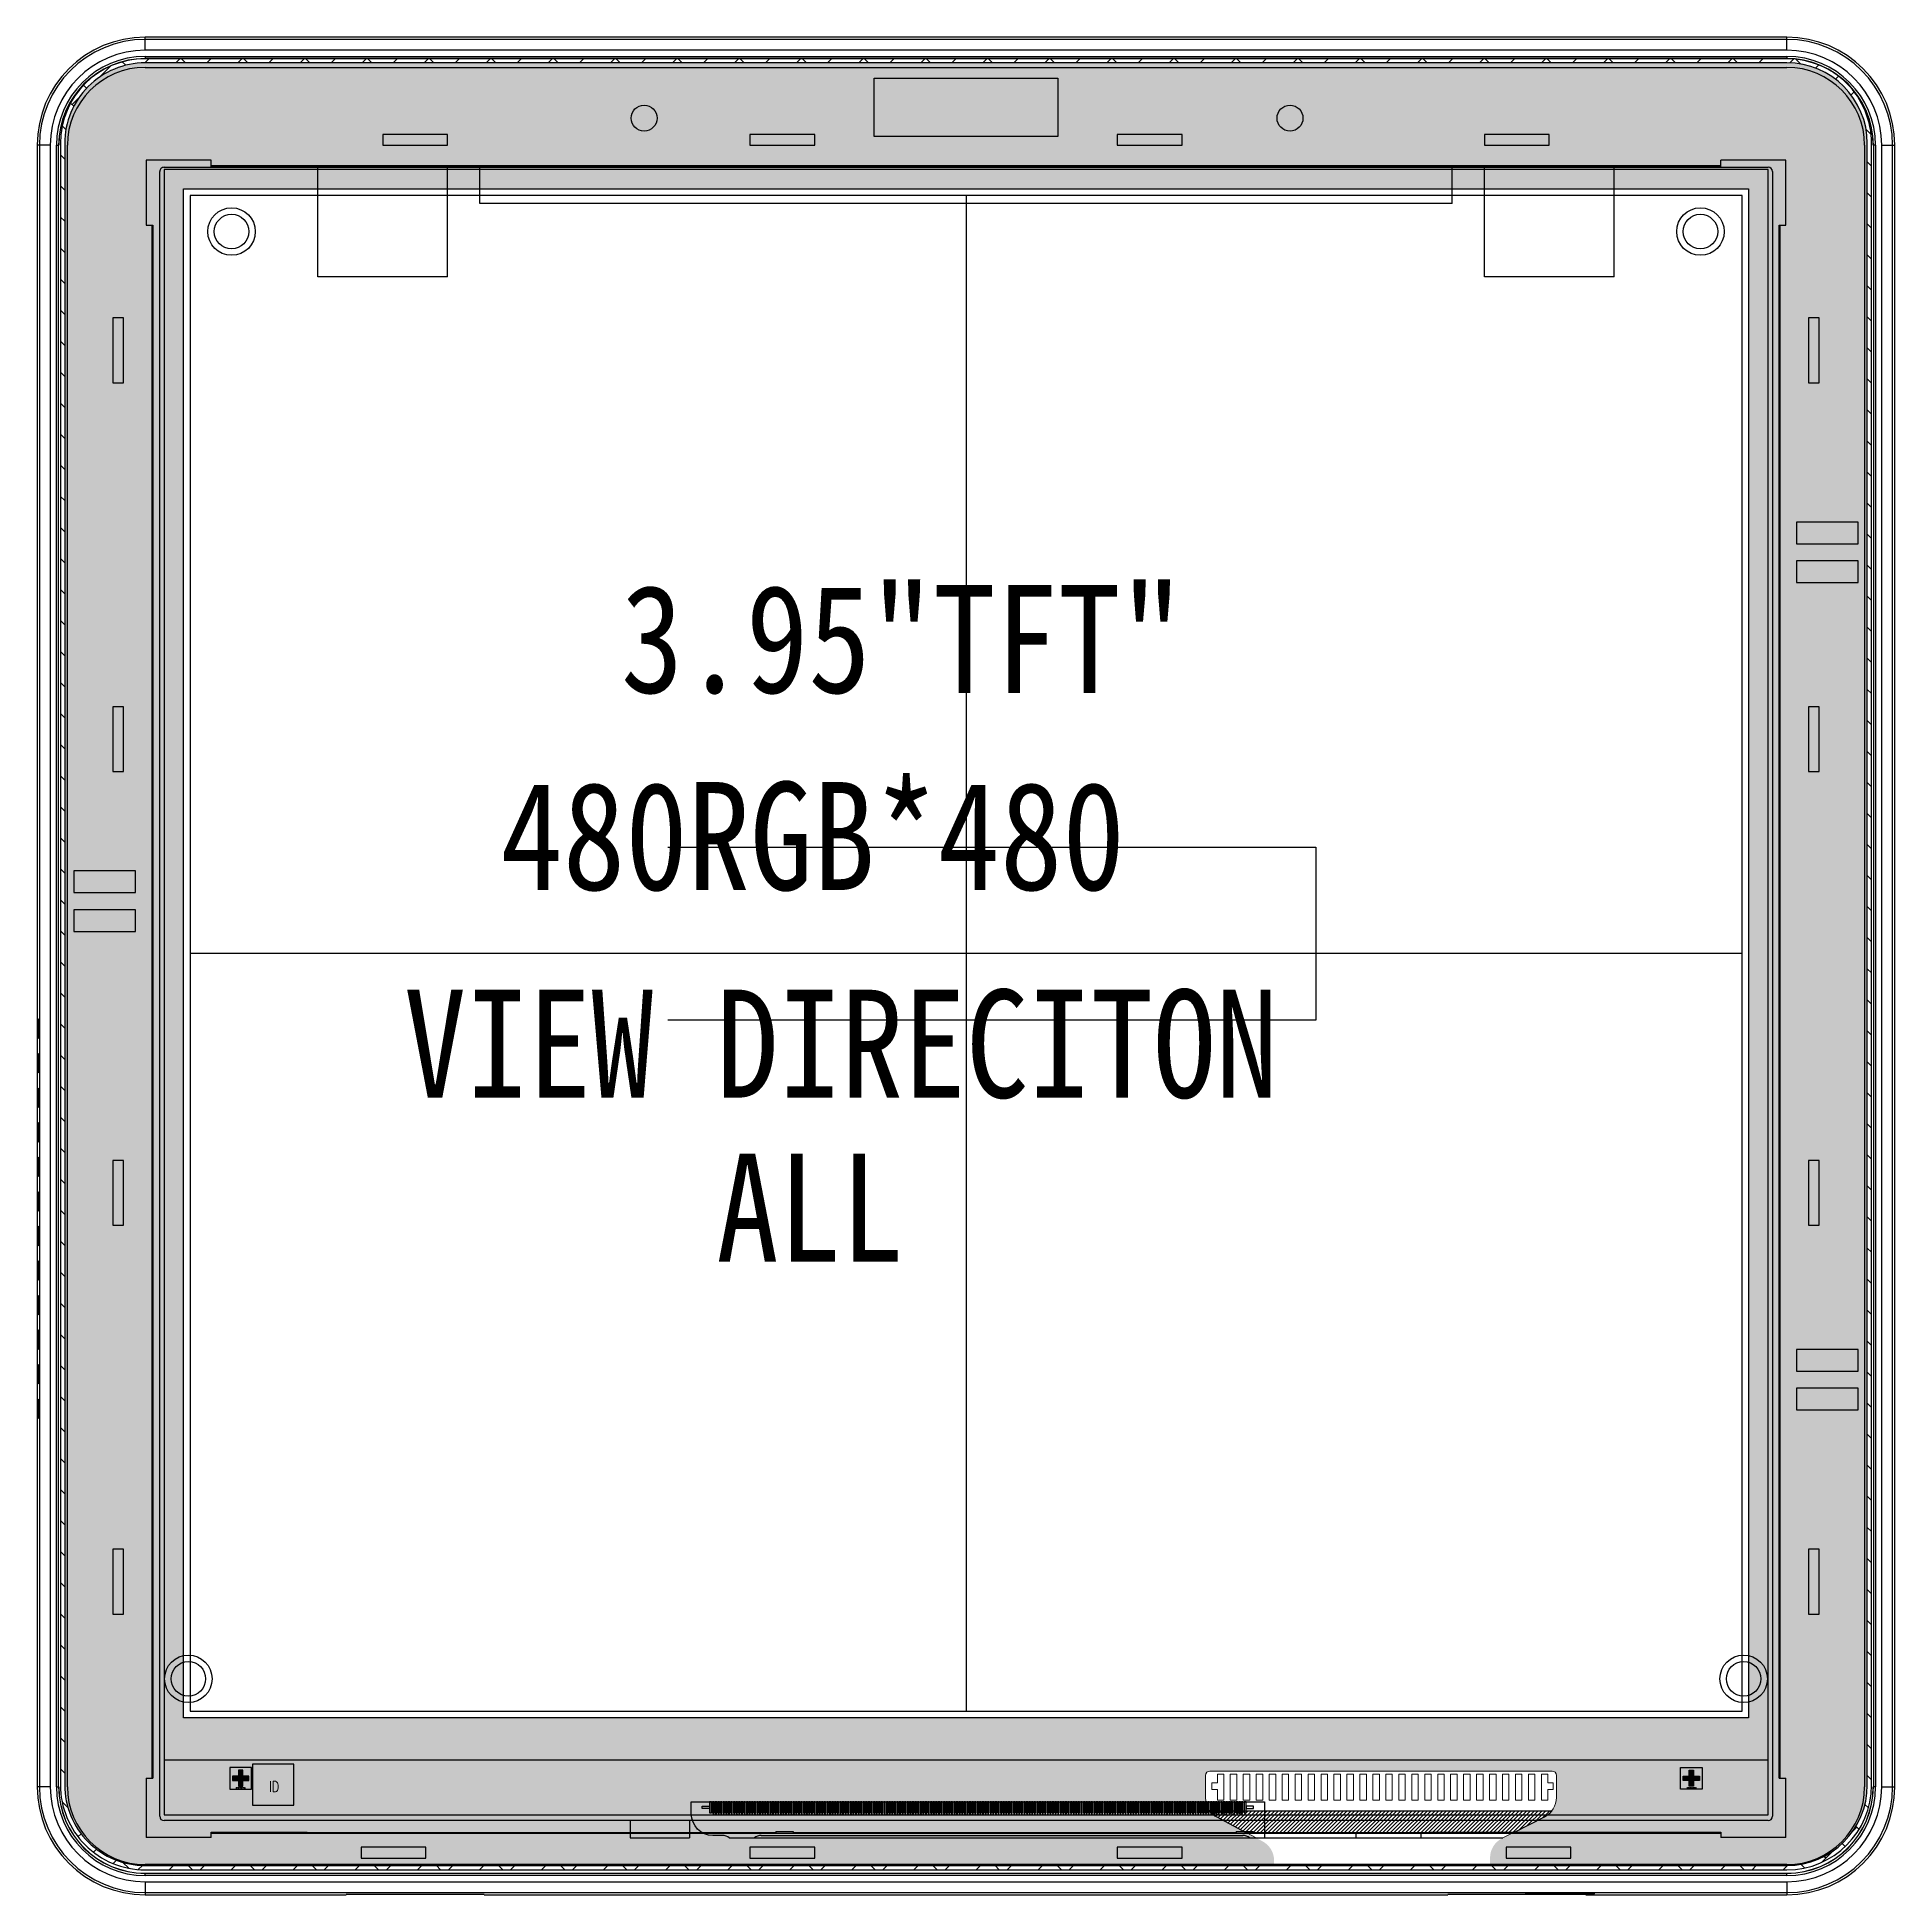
# Model space of a CAD drawing. Header units: millimetres. Extents: x 0 to 709, y 0 to 297.
# Drawn here: x 623.1 to 709.1, y 75.7 to 161.7 of the extents above; entities that cross this region are included whole.
import ezdxf

# ---------------------------------------------------------------- set-up
doc = ezdxf.new("R2010")
doc.units = ezdxf.units.MM
doc.header["$LTSCALE"] = 23.1
doc.layers.get('0').update_dxf_attribs({"linetype": 'CONTINUOUS'})
for name, color, linetype in [('02___PRT_ALL_AXES', 7, 'CONTINUOUS'), ('2ITO.drawing', 14, 'CONTINUOUS'), ('Baseline.drawing', 10, 'CONTINUOUS'), ('CF_line.drawing', 12, 'CONTINUOUS'), ('DIM', 3, 'CONTINUOUS'), ('DS', 44, 'CONTINUOUS'), ('dwg', 7, 'CONTINUOUS'), ('GATE.drawing', 13, 'CONTINUOUS'), ('L122.drawing', 18, 'CONTINUOUS'), ('sensor外形', 7, 'CONTINUOUS'), ('TFT_line.drawing', 11, 'CONTINUOUS'), ('保护膜', 5, 'CONTINUOUS'), ('标注', 3, 'CONTINUOUS')]:
    doc.layers.add(name, color=color, linetype=linetype)
doc.layers.add('FPC', color=30, linetype='CONTINUOUS', lineweight=0)
doc.styles.get("Standard").update_dxf_attribs({"font": 'txt', "width": 0.85})
doc.styles.add('W0$254', font='simplex', dxfattribs={"width": 0.75})

# ---------------------------------------------------------------- blocks, each defined once
blk = doc.blocks.new('mark_panel_proc_key')
at = {"linetype": 'Continuous'}
h = blk.add_hatch(color=3, dxfattribs=at)
h.dxf.hatch_style = 1
h.paths.add_polyline_path([(0.125, 0.6), (0.125, 0.4), (0.4, 0.4), (0.4, 0.125), (0.6, 0.125), (0.6, 0.4), (0.875, 0.4), (0.875, 0.6), (0.6, 0.6), (0.6, 0.875), (0.4, 0.875), (0.4, 0.6)])
at = {"layer": 'GATE.drawing'}
blk.add_lwpolyline([(0.875, 0.6), (0.6, 0.6), (0.6, 0.875), (0.4, 0.875), (0.4, 0.6), (0.125, 0.6), (0.125, 0.4), (0.4, 0.4), (0.4, 0.125), (0.6, 0.125), (0.6, 0.4), (0.875, 0.4), (0.875, 0.6)], close=True, dxfattribs=at)
at = {"layer": 'TFT_line.drawing', "color": 0}
blk.add_lwpolyline([(0, 0), (1, 0), (1, 1), (0, 1), (0, 0)], close=True, dxfattribs=at)
at = {"layer": 'TFT_line.drawing', "insert": (0.493, 0.05165), "char_height": 0.05, "width": 0.55953, "attachment_point": 5, "style": 'W0$254'}
blk.add_mtext('panel proc key', dxfattribs=at)
blk = doc.blocks.new('plg_com')
blk.add_blockref('mark_panel_proc_key', (3.05, 1.2))
blk = doc.blocks.new('plg_right')
at = {"xscale": -1}
blk.add_blockref('plg_com', (0, 0.01697), dxfattribs=at)
blk = doc.blocks.new('id_panel')
at = {"layer": 'TFT_line.drawing'}
blk.add_lwpolyline([(0, 0), (1.9, 0), (1.9, 1.9), (0, 1.9), (0, 0)], close=True, dxfattribs=at)
blk.add_lwpolyline([(0, 0), (1.9, 0), (1.9, 1.9), (0, 1.9), (0, 0)], close=True, dxfattribs=at)
at = {"layer": 'TFT_line.drawing', "insert": (0.99099, 0.86224), "char_height": 0.5, "width": 0.69049, "attachment_point": 5, "style": 'W0$254'}
blk.add_mtext('ID', dxfattribs=at)
blk = doc.blocks.new('plg_left')
for name, p in [('plg_com', (0, 0)), ('id_panel', (4.1, 0.45))]:
    blk.add_blockref(name, p)
blk = doc.blocks.new('fpc_bump')
at = {"linetype": 'Continuous'}
h = blk.add_hatch(color=3, dxfattribs=at)
h.dxf.hatch_style = 1
h.paths.add_polyline_path([(0, 0), (0, 0.5), (0.07, 0.5), (0.07, 0)])
at = {"layer": 'TFT_line.drawing'}
blk.add_lwpolyline([(0, 0), (0.07, 0), (0.07, 0.5), (0, 0.5), (0, 0)], close=True, dxfattribs=at)
blk = doc.blocks.new('fasf')
at = {"layer": '2ITO.drawing', "color": 4}
for points in [[(4624.532565386328, -526.7125619264283), (4624.603065386328, -526.7125619264283), (4624.603065386328, -526.2120619264283), (4624.532565386328, -526.2120619264283), (4624.532565386328, -526.7125619264283)], [(4648.042565386329, -526.7125619264283), (4648.113065386328, -526.7125619264283), (4648.113065386328, -526.2120619264283), (4648.042565386329, -526.2120619264283), (4648.042565386329, -526.7125619264283)], [(4648.052565386328, -526.7125619264283), (4648.113065386328, -526.7125619264283), (4648.113065386328, -526.2120619264283), (4648.052565386328, -526.2120619264283), (4648.052565386328, -526.7125619264283)]]:
    blk.add_lwpolyline(points, close=True, dxfattribs=at)
at = {"layer": 'Baseline.drawing', "color": 4}
blk.add_lwpolyline([(4599.856815386327, -522.0123119264283), (4671.712815386327, -522.0123119264283), (4671.712815386327, -451.8363119264283), (4599.856815386327, -451.8363119264283), (4599.856815386327, -522.0123119264283)], close=True, dxfattribs=at)
at = {"layer": 'CF_line.drawing', "color": 4}
blk.add_lwpolyline([(4598.656815386327, -524.2623119264283), (4672.912815386327, -524.2623119264283), (4672.912815386327, -450.6363119264283), (4598.656815386327, -450.6363119264283), (4598.656815386327, -524.2623119264283)], close=True, dxfattribs=at)
at = {"layer": 'DIM', "color": 4}
for points in [[(4624.002815386328, -526.2123119264284), (4623.902815386328, -526.2123119264284), (4623.902815386328, -526.7123119264284), (4624.002815386328, -526.7123119264284)], [(4648.753315386327, -526.2123119264284), (4648.653315386327, -526.2123119264284), (4648.653315386327, -526.7123119264284), (4648.753315386327, -526.7123119264284)], [(4623.562565386328, -526.4123119264284), (4623.902815386328, -526.4123694194368), (4623.902815386328, -526.5122788718345), (4623.562565386328, -526.5123119264284)], [(4649.093315386327, -526.4123119264284), (4648.753315386327, -526.4123119264284), (4648.753315386327, -526.5123119264284), (4649.093315386327, -526.5123119264284)]]:
    blk.add_lwpolyline(points, close=True, dxfattribs=at)
at = {"layer": 'dwg', "color": 1, "ltscale": 100}
for p, q in [((4635.784815386327, -451.8363119264283), (4635.784815386327, -522.0123119264283)), ((4599.856815386327, -486.9243119264283), (4671.712815386327, -486.9243119264283))]:
    blk.add_line(p, q, dxfattribs=at)
at = {"layer": 'TFT_line.drawing', "color": 4}
for points in [[(4598.656815386327, -526.8123119264284), (4672.912815386327, -526.8123119264284), (4672.912815386327, -450.6363119264283), (4598.656815386327, -450.6363119264283), (4598.656815386327, -526.8123119264284)], [(4624.532815386328, -526.7123119264284), (4624.602815386328, -526.7123119264284), (4624.602815386328, -526.2123119264284), (4624.532815386328, -526.2123119264284), (4624.532815386328, -526.7123119264284)], [(4648.042815386329, -526.7123119264284), (4648.112815386328, -526.7123119264284), (4648.112815386328, -526.2123119264284), (4648.042815386329, -526.2123119264284), (4648.042815386329, -526.7123119264284)], [(4648.052815386328, -526.7123119264284), (4648.112815386328, -526.7123119264284), (4648.112815386328, -526.2123119264284), (4648.052815386328, -526.2123119264284), (4648.052815386328, -526.7123119264284)]]:
    blk.add_lwpolyline(points, close=True, dxfattribs=at)
at = {"color": 4}
for name, p in [('plg_left', (4598.656815386327, -526.8123119264284)), ('plg_right', (4672.912815386328, -526.8292819264284)), ('fpc_bump', (4624.052815386328, -526.7123119264284)), ('fpc_bump', (4624.533065386328, -526.7123119264284)), ('fpc_bump', (4625.612815386328, -526.7123119264284)), ('fpc_bump', (4648.043065386329, -526.7123119264284))]:
    blk.add_blockref(name, p, dxfattribs=at)
at = {"color": 4, "row_count": 1, "row_spacing": 0.6, "column_spacing": 0.12}
for p, column_count in [((4624.172815386328, -526.7123119264284), 3), ((4624.652815386328, -526.7123119264284), 195), ((4626.332815386328, -526.7123119264284), 178), ((4648.172815386328, -526.7123119264284), 4)]:
    blk.add_blockref('fpc_bump', p, dxfattribs=dict(at, column_count=column_count))
at = {"layer": 'L122.drawing', "color": 4, "char_height": 0.04, "attachment_point": 5, "rotation": 270, "style": 'W0$254'}
for s, insert, width in [('DUMMY', (4624.095895386328, -526.4924019264283), 0.20763), ('GND_AG', (4624.202815386328, -526.4924019264283), 0.22668), ('GND_AG', (4624.322815386328, -526.4924019264283), 0.22668), ('GND_AG', (4624.442815386328, -526.4924019264283), 0.22668), ('NULL', (4624.562815386328, -526.4924019264283), 0.14858), ('GND', (4624.682815386328, -526.4924019264283), 0.12191), ('GND', (4624.802815386328, -526.4924019264283), 0.12191), ('GND', (4624.922815386328, -526.4924019264283), 0.12191), ('FOG_Test2', (4625.049035386328, -526.4924019264283), 0.30477), ('FOG_Test1', (4625.169035386328, -526.4924019264283), 0.30477), ('VCOM', (4625.282815386328, -526.4924019264283), 0.16191), ('VCOM', (4625.402815386328, -526.4924019264283), 0.16191), ('VGL_SW', (4625.527315386328, -526.4924019264283), 0.22096), ('GND_DR', (4625.642815386328, -526.4924019264283), 0.23239), ('GND', (4625.762815386328, -526.4924019264283), 0.12191), ('VCOM', (4625.889225386328, -526.4924019264283), 0.16191), ('VGL', (4626.002815386328, -526.4924019264283), 0.10668), ('VGL', (4626.122815386329, -526.4924019264283), 0.10668), ('VGL', (4626.242815386328, -526.4924019264283), 0.10668), ('VGL', (4626.362815386328, -526.4924019264283), 0.10668), ('VGL', (4626.482815386328, -526.4924019264283), 0.10668), ('VDDB2', (4626.602815386328, -526.4924019264283), 0.19239), ('VDDB2', (4626.722815386328, -526.4924019264283), 0.19239), ('VGHEQ2', (4626.847815386328, -526.4924019264283), 0.23239), ('VGHS', (4626.967815386328, -526.4924019264283), 0.1543), ('VGHS', (4627.087815386328, -526.4924019264283), 0.1543), ('VGHS', (4627.207815386328, -526.4924019264283), 0.1543), ('VGHS', (4627.327815386328, -526.4924019264283), 0.1543), ('VSSB2', (4627.442815386328, -526.4924019264283), 0.18858), ('VSSB2', (4627.562815386328, -526.4924019264283), 0.18858), ('VSSB2', (4627.682815386328, -526.4924019264283), 0.18858), ('DGND', (4627.802815386328, -526.4924019264283), 0.16191), ('DGND', (4627.922815386328, -526.4924019264283), 0.16191), ('DGND', (4628.042815386328, -526.4924019264283), 0.16191), ('VCC', (4628.162815386328, -526.4924019264283), 0.1143), ('VCC', (4628.282815386328, -526.4924019264283), 0.1143), ('VGHP', (4628.402815386328, -526.4924019264283), 0.1562), ('VDDB', (4628.522815386328, -526.4924019264283), 0.1543), ('VDDB', (4628.642815386328, -526.4924019264283), 0.1543), ('VDDB', (4628.762815386328, -526.4924019264283), 0.1543), ('AGND', (4628.882815386328, -526.4924019264283), 0.1562), ('VSSB', (4629.002815386328, -526.4924019264283), 0.15049), ('VSSB', (4629.122815386329, -526.4924019264283), 0.15049), ('VSSB2', (4629.242815386328, -526.4924019264283), 0.18858), ('VSSB2', (4629.362815386328, -526.4924019264283), 0.18858), ('VSSB2', (4629.482815386328, -526.4924019264283), 0.18858), ('VDDB', (4629.602815386328, -526.4924019264283), 0.1543), ('VDDB', (4629.722815386328, -526.4924019264283), 0.1543), ('VDDB', (4629.842815386328, -526.4924019264283), 0.1543), ('VDDB', (4629.962815386328, -526.4924019264283), 0.1543), ('VDDB', (4630.082815386328, -526.4924019264283), 0.1543), ('VSSB', (4630.202815386328, -526.4924019264283), 0.15049), ('VSSB', (4630.322815386328, -526.4924019264283), 0.15049), ('VSSB', (4630.442815386328, -526.4924019264283), 0.15049), ('VSSB', (4630.562815386328, -526.4924019264283), 0.15049), ('VSSB', (4630.682815386328, -526.4924019264283), 0.15049), ('VSSB', (4630.802815386328, -526.4924019264283), 0.15049), ('VSSB', (4630.922815386328, -526.4924019264283), 0.15049), ('SGND', (4631.042815386328, -526.4924019264283), 0.16001), ('SGND', (4631.162815386328, -526.4924019264283), 0.16001), ('VDDB', (4631.282815386328, -526.4924019264283), 0.1543), ('VDDB', (4631.402815386328, -526.4924019264283), 0.1543), ('VDDB', (4631.522815386328, -526.4924019264283), 0.1543), ('VDDB', (4631.642815386328, -526.4924019264283), 0.1543), ('AVCL', (4631.762815386328, -526.4924019264283), 0.14096), ('AVDD', (4631.882815386328, -526.4924019264283), 0.14858), ('V12TX', (4632.002815386328, -526.4924019264283), 0.17906), ('VCCMD', (4632.122815386329, -526.4924019264283), 0.20001), ('VPS2', (4632.242815386328, -526.4924019264283), 0.15049), ('VPS1', (4632.362815386328, -526.4924019264283), 0.15049), ('VSSR', (4632.482815386328, -526.4924019264283), 0.15049), ('VSSR', (4632.602815386328, -526.4924019264283), 0.15049), ('VDDR1', (4632.722815386328, -526.4924019264283), 0.19239), ('VDDR1', (4632.842815386328, -526.4924019264283), 0.19239), ('DMY', (4632.962815386328, -526.4924019264283), 0.12001), ('VAN', (4633.082815386328, -526.4924019264283), 0.11049), ('DMY', (4633.202815386328, -526.4924019264283), 0.12001), ('VAP', (4633.322815386328, -526.4924019264283), 0.10858), ('DMY', (4633.442815386328, -526.4924019264283), 0.12001), ('V20', (4633.562815386328, -526.4924019264283), 0.11049), ('VSSA', (4633.682815386328, -526.4924019264283), 0.14477), ('VSSA', (4633.802815386328, -526.4924019264283), 0.14477), ('VDDB', (4633.922815386328, -526.4924019264283), 0.1543), ('VDDR', (4634.042815386328, -526.4924019264283), 0.1543), ('VDDR', (4634.162815386328, -526.4924019264283), 0.1543), ('VDDR', (4634.282815386328, -526.4924019264283), 0.1543), ('VDDR', (4634.402815386328, -526.4924019264283), 0.1543), ('VCCMA', (4634.522815386328, -526.4924019264283), 0.1943), ('VCCMA', (4634.642815386328, -526.4924019264283), 0.1943), ('VSSM', (4634.767815386328, -526.4924019264283), 0.1562), ('DN0', (4634.887815386328, -526.4924019264283), 0.12001), ('DP0', (4635.007815386328, -526.4924019264283), 0.11811), ('VSSM', (4635.127815386328, -526.4924019264283), 0.1562), ('CN', (4635.247815386329, -526.4924019264283), 0.08191), ('CP', (4635.367815386328, -526.4924019264283), 0.08001), ('VSSM', (4635.487815386328, -526.4924019264283), 0.1562), ('DN1', (4635.607815386328, -526.4924019264283), 0.12001), ('DP1', (4635.727815386328, -526.4924019264283), 0.11811), ('VSSM', (4635.847815386328, -526.4924019264283), 0.1562), ('VCC', (4635.967815386328, -526.4924019264283), 0.1143), ('DGND', (4636.087815386328, -526.4924019264283), 0.16191), ('VDDA', (4636.207815386328, -526.4924019264283), 0.14858), ('VSSB', (4636.327815386328, -526.4924019264283), 0.15049), ('AGND', (4636.447815386328, -526.4924019264283), 0.1562), ('VDDB', (4636.567815386328, -526.4924019264283), 0.1543), ('VDDB', (4636.687815386328, -526.4924019264283), 0.1543), ('DGND', (4636.807815386328, -526.4924019264283), 0.16191), ('VDDI', (4636.927815386328, -526.4924019264283), 0.12953), ('ERR', (4637.047815386328, -526.4924019264283), 0.1162), ('DMY', (4637.167815386328, -526.4924019264283), 0.12001), ('LEDON', (4637.287815386328, -526.4924019264283), 0.19239), ('LEDPWM', (4637.407815386328, -526.4924019264283), 0.24001), ('VS', (4637.527815386328, -526.4924019264283), 0.07239), ('HS', (4637.647815386328, -526.4924019264283), 0.08001), ('PCLK', (4637.767815386328, -526.4924019264283), 0.15239), ('DE', (4637.887815386328, -526.4924019264283), 0.0762), ('D[0]', (4638.007815386328, -526.4924019264283), 0.13144), ('D[1]', (4638.127815386328, -526.4924019264283), 0.13144), ('D[2]', (4638.247815386329, -526.4924019264283), 0.13144), ('D[3]', (4638.367815386328, -526.4924019264283), 0.13144), ('D[4]', (4638.487815386328, -526.4924019264283), 0.13144), ('D[5]', (4638.607815386328, -526.4924019264283), 0.13144), ('D[6]', (4638.727815386328, -526.4924019264283), 0.13144), ('D[7]', (4638.847815386328, -526.4924019264283), 0.13144), ('D[8]', (4638.967815386328, -526.4924019264283), 0.13144), ('D[9]', (4639.087815386328, -526.4924019264283), 0.13144), ('D[10]', (4639.207815386328, -526.4924019264283), 0.16953), ('D[11]', (4639.327815386328, -526.4924019264283), 0.16953), ('D[12]', (4639.447815386328, -526.4924019264283), 0.16953), ('D[13]', (4639.567815386328, -526.4924019264283), 0.16953), ('D[14]', (4639.687815386328, -526.4924019264283), 0.16953), ('D[15]', (4639.807815386328, -526.4924019264283), 0.16953), ('D[16]', (4639.927815386328, -526.4924019264283), 0.16953), ('D[17]', (4640.047815386328, -526.4924019264283), 0.16953), ('D[18]', (4640.167815386328, -526.4924019264283), 0.16953), ('D[19]', (4640.287815386328, -526.4924019264283), 0.16953), ('D[20]', (4640.407815386328, -526.4924019264283), 0.16953), ('D[21]', (4640.527815386328, -526.4924019264283), 0.16953), ('D[22]', (4640.647815386328, -526.4924019264283), 0.16953), ('D[23]', (4640.767815386328, -526.4924019264283), 0.16953), ('VDDI', (4640.882815386328, -526.4924019264283), 0.12953), ('DGND', (4641.002815386328, -526.4924019264283), 0.16191), ('RESETX', (4641.122815386329, -526.4924019264283), 0.21906), ('CSX', (4641.242815386328, -526.4924019264283), 0.1162), ('RDX', (4641.362815386328, -526.4924019264283), 0.11811), ('SCL', (4641.482815386328, -526.4924019264283), 0.11049), ('DCX', (4641.602815386328, -526.4924019264283), 0.11811), ('SDA', (4641.722815386328, -526.4924019264283), 0.11239), ('SDO', (4641.842815386328, -526.4924019264283), 0.12001), ('DMY', (4641.962815386328, -526.4924019264283), 0.12001), ('TE_L', (4642.082815386328, -526.4924019264283), 0.12953), ('EXB1T', (4642.202815386328, -526.4924019264283), 0.18287), ('DMY', (4642.322815386328, -526.4924019264283), 0.12001), ('DMY', (4642.442315386328, -526.4924019264283), 0.12001), ('DMY', (4642.561815386328, -526.4924019264283), 0.12001), ('DMY', (4642.681315386328, -526.4924019264283), 0.12001), ('IM[0]', (4642.802815386328, -526.4924019264283), 0.15239), ('IM[1]', (4642.922815386328, -526.4924019264283), 0.15239), ('IM[2]', (4643.042815386328, -526.4924019264283), 0.15239), ('IM[3]', (4643.162815386328, -526.4924019264283), 0.15239), ('12C_SA0', (4643.282815386328, -526.4924019264283), 0.25715), ('12C_SA1', (4643.402815386328, -526.4924019264283), 0.25715), ('VDDI', (4643.522815386328, -526.4924019264283), 0.12953), ('GND', (4643.642815386328, -526.4924019264283), 0.12191), ('NBWSEL', (4643.762815386328, -526.4924019264283), 0.2343), ('DSTB_SEL', (4643.882815386328, -526.4924019264283), 0.28572), ('DGND', (4644.002815386328, -526.4924019264283), 0.16191), ('PSWAP', (4644.122815386329, -526.4924019264283), 0.19811), ('DSWAP', (4644.242815386328, -526.4924019264283), 0.19811), ('LANSEL', (4644.362815386328, -526.4924019264283), 0.21525), ('VDDI', (4644.482815386328, -526.4924019264283), 0.12953), ('SGND', (4644.602815386328, -526.4924019264283), 0.16001), ('VSSB2', (4644.722815386328, -526.4924019264283), 0.18858), ('VDDB', (4644.842815386328, -526.4924019264283), 0.1543), ('VCC', (4644.962815386328, -526.4924019264283), 0.1143), ('DGND', (4645.082815386328, -526.4924019264283), 0.16191), ('DGND', (4645.202815386328, -526.4924019264283), 0.16191), ('DGND', (4645.322815386328, -526.4924019264283), 0.16191), ('DGND', (4645.442815386328, -526.4924019264283), 0.16191), ('DGND', (4645.562815386328, -526.4924019264283), 0.16191), ('DMY', (4645.682815386328, -526.4924019264283), 0.12001), ('DMY', (4645.802815386328, -526.4924019264283), 0.12001), ('VSSB', (4645.922815386328, -526.4924019264283), 0.15049), ('VDDB', (4646.042815386328, -526.4924019264283), 0.1543), ('VDDB', (4646.162815386328, -526.4924019264283), 0.1543), ('VSSB', (4646.282815386328, -526.4924019264283), 0.15049), ('VSSB', (4646.402815386328, -526.4924019264283), 0.15049), ('VSSB2', (4646.522815386328, -526.4924019264283), 0.18858), ('VGL', (4646.642815386328, -526.4924019264283), 0.10668), ('VGL', (4646.762815386328, -526.4924019264283), 0.10668), ('VPP', (4646.882815386328, -526.4924019264283), 0.1143), ('VCOM', (4647.002815386328, -526.4924019264283), 0.16191), ('GND', (4647.122815386329, -526.4924019264283), 0.12191), ('GND_DB', (4647.242815386328, -526.4924019264283), 0.23239), ('GND_DG', (4647.362815386328, -526.4924019264283), 0.23239), ('VCOM', (4647.482815386328, -526.4924019264283), 0.16191), ('VCOM', (4647.602815386328, -526.4924019264283), 0.16191), ('GND', (4647.722815386328, -526.4924019264283), 0.12191), ('GND', (4647.842815386328, -526.4924019264283), 0.12191), ('GND', (4647.962815386328, -526.4924019264283), 0.12191), ('NULL', (4648.082815386328, -526.4924019264283), 0.14858), ('GND_AG', (4648.207485386328, -526.4924019264283), 0.22668), ('GND_AG', (4648.327485386328, -526.4924019264283), 0.22668), ('GND_AG', (4648.447485386328, -526.4924019264283), 0.22668), ('DUMMY', (4648.564735386328, -526.4924019264283), 0.20763)]:
    blk.add_mtext(s, dxfattribs=dict(at, insert=insert, width=width))
at = {"layer": 'sensor外形', "color": 4, "char_height": 0.03, "width": 0.08572, "attachment_point": 5, "style": 'W0$254'}
for s, insert in [('205', (4624.087815386328, -526.7568119264283)), ('204', (4624.207815386328, -526.7568119264283)), ('203', (4624.327815386328, -526.7568119264283)), ('202', (4624.447815386328, -526.7568119264283)), ('201', (4624.567815386328, -526.7568119264283)), ('200', (4624.687815386328, -526.7568119264283)), ('199', (4624.807815386328, -526.7568119264283)), ('198', (4624.927815386328, -526.7568119264283)), ('197', (4625.047815386328, -526.7568119264283)), ('196', (4625.167815386328, -526.7568119264283)), ('195', (4625.287815386328, -526.7568119264283)), ('194', (4625.407815386328, -526.7568119264283)), ('193', (4625.527815386328, -526.7568119264283)), ('192', (4625.647815386328, -526.7568119264283)), ('191', (4625.767815386328, -526.7568119264283)), ('190', (4625.887815386328, -526.7568119264283)), ('189', (4626.007815386328, -526.7568119264283)), ('188', (4626.127815386328, -526.7568119264283)), ('187', (4626.247815386329, -526.7568119264283)), ('186', (4626.367815386328, -526.7568119264283)), ('185', (4626.487815386328, -526.7568119264283)), ('184', (4626.607815386328, -526.7568119264283)), ('183', (4626.727815386328, -526.7568119264283)), ('182', (4626.847815386328, -526.7568119264283)), ('181', (4626.967815386328, -526.7568119264283)), ('180', (4627.087815386328, -526.7568119264283)), ('179', (4627.207815386328, -526.7568119264283)), ('178', (4627.327815386328, -526.7568119264283)), ('177', (4627.447815386328, -526.7568119264283)), ('176', (4627.567815386328, -526.7568119264283)), ('175', (4627.687815386328, -526.7568119264283)), ('174', (4627.807815386328, -526.7568119264283)), ('173', (4627.927815386328, -526.7568119264283)), ('172', (4628.047815386328, -526.7568119264283)), ('171', (4628.167815386328, -526.7568119264283)), ('170', (4628.287815386328, -526.7568119264283)), ('169', (4628.407815386328, -526.7568119264283)), ('168', (4628.527815386328, -526.7568119264283)), ('167', (4628.647815386328, -526.7568119264283)), ('166', (4628.767815386328, -526.7568119264283)), ('165', (4628.887815386328, -526.7568119264283)), ('164', (4629.007815386328, -526.7568119264283)), ('163', (4629.127815386328, -526.7568119264283)), ('162', (4629.247815386329, -526.7568119264283)), ('161', (4629.367815386328, -526.7568119264283)), ('160', (4629.487815386328, -526.7568119264283)), ('159', (4629.607815386328, -526.7568119264283)), ('158', (4629.727815386328, -526.7568119264283)), ('157', (4629.847815386328, -526.7568119264283)), ('156', (4629.967815386328, -526.7568119264283)), ('155', (4630.087815386328, -526.7568119264283)), ('154', (4630.207815386328, -526.7568119264283)), ('153', (4630.327815386328, -526.7568119264283)), ('152', (4630.447815386328, -526.7568119264283)), ('151', (4630.567815386328, -526.7568119264283)), ('150', (4630.687815386328, -526.7568119264283)), ('149', (4630.807815386328, -526.7568119264283)), ('148', (4630.927815386328, -526.7568119264283)), ('147', (4631.047815386328, -526.7568119264283)), ('146', (4631.167815386328, -526.7568119264283)), ('145', (4631.287815386328, -526.7568119264283)), ('144', (4631.407815386328, -526.7568119264283)), ('143', (4631.527815386328, -526.7568119264283)), ('142', (4631.647815386328, -526.7568119264283)), ('141', (4631.767815386328, -526.7568119264283)), ('140', (4631.887815386328, -526.7568119264283)), ('139', (4632.007815386328, -526.7568119264283)), ('138', (4632.127815386328, -526.7568119264283)), ('137', (4632.247815386329, -526.7568119264283)), ('136', (4632.367815386328, -526.7568119264283)), ('135', (4632.487815386328, -526.7568119264283)), ('134', (4632.607815386328, -526.7568119264283)), ('133', (4632.727815386328, -526.7568119264283)), ('132', (4632.847815386328, -526.7568119264283)), ('131', (4632.967815386328, -526.7568119264283)), ('130', (4633.087815386328, -526.7568119264283)), ('129', (4633.207815386328, -526.7568119264283)), ('128', (4633.327815386328, -526.7568119264283)), ('127', (4633.447815386328, -526.7568119264283)), ('126', (4633.567815386328, -526.7568119264283)), ('125', (4633.687815386328, -526.7568119264283)), ('124', (4633.807815386328, -526.7568119264283)), ('123', (4633.927815386328, -526.7568119264283)), ('122', (4634.047815386328, -526.7568119264283)), ('121', (4634.167815386328, -526.7568119264283)), ('120', (4634.287815386328, -526.7568119264283)), ('119', (4634.407815386328, -526.7568119264283)), ('118', (4634.527815386328, -526.7568119264283)), ('117', (4634.647815386328, -526.7568119264283)), ('116', (4634.767815386328, -526.7568119264283)), ('115', (4634.887815386328, -526.7568119264283)), ('114', (4635.007815386328, -526.7568119264283)), ('113', (4635.127815386328, -526.7568119264283)), ('112', (4635.247815386329, -526.7568119264283)), ('111', (4635.367815386328, -526.7568119264283)), ('110', (4635.487815386328, -526.7568119264283)), ('109', (4635.607815386328, -526.7568119264283)), ('108', (4635.727815386328, -526.7568119264283)), ('107', (4635.847815386328, -526.7568119264283)), ('106', (4635.967815386328, -526.7568119264283)), ('105', (4636.087815386328, -526.7568119264283)), ('104', (4636.207815386328, -526.7568119264283)), ('103', (4636.327815386328, -526.7568119264283)), ('102', (4636.447815386328, -526.7568119264283)), ('101', (4636.567815386328, -526.7568119264283)), ('100', (4636.687815386328, -526.7568119264283)), ('99', (4636.807815386328, -526.7568119264283)), ('98', (4636.927815386328, -526.7568119264283)), ('97', (4637.047815386328, -526.7568119264283)), ('96', (4637.167815386328, -526.7568119264283)), ('95', (4637.287815386328, -526.7568119264283)), ('94', (4637.407815386328, -526.7568119264283)), ('93', (4637.527815386328, -526.7568119264283)), ('92', (4637.647815386328, -526.7568119264283)), ('91', (4637.767815386328, -526.7568119264283)), ('90', (4637.887815386328, -526.7568119264283)), ('89', (4638.007815386328, -526.7568119264283)), ('88', (4638.127815386328, -526.7568119264283)), ('87', (4638.247815386329, -526.7568119264283)), ('86', (4638.367815386328, -526.7568119264283)), ('85', (4638.487815386328, -526.7568119264283)), ('84', (4638.607815386328, -526.7568119264283)), ('83', (4638.727815386328, -526.7568119264283)), ('82', (4638.847815386328, -526.7568119264283)), ('81', (4638.967815386328, -526.7568119264283)), ('80', (4639.087815386328, -526.7568119264283)), ('79', (4639.207815386328, -526.7568119264283)), ('78', (4639.327815386328, -526.7568119264283)), ('77', (4639.447815386328, -526.7568119264283)), ('76', (4639.567815386328, -526.7568119264283)), ('75', (4639.687815386328, -526.7568119264283)), ('74', (4639.807815386328, -526.7568119264283)), ('73', (4639.927815386328, -526.7568119264283)), ('72', (4640.047815386328, -526.7568119264283)), ('71', (4640.167815386328, -526.7568119264283)), ('70', (4640.287815386328, -526.7568119264283)), ('69', (4640.407815386328, -526.7568119264283)), ('68', (4640.527815386328, -526.7568119264283)), ('67', (4640.647815386328, -526.7568119264283)), ('66', (4640.767815386328, -526.7568119264283)), ('65', (4640.887815386328, -526.7568119264283)), ('64', (4641.007815386328, -526.7568119264283)), ('63', (4641.127815386328, -526.7568119264283)), ('62', (4641.247815386329, -526.7568119264283)), ('61', (4641.367815386328, -526.7568119264283)), ('60', (4641.487815386328, -526.7568119264283)), ('59', (4641.607815386328, -526.7568119264283)), ('58', (4641.727815386328, -526.7568119264283)), ('57', (4641.847815386328, -526.7568119264283)), ('56', (4641.967815386328, -526.7568119264283)), ('55', (4642.087815386328, -526.7568119264283)), ('54', (4642.207815386328, -526.7568119264283)), ('53', (4642.327815386328, -526.7568119264283)), ('52', (4642.447815386328, -526.7568119264283)), ('51', (4642.567815386328, -526.7568119264283)), ('50', (4642.687815386328, -526.7568119264283)), ('49', (4642.807815386328, -526.7568119264283)), ('48', (4642.927815386328, -526.7568119264283)), ('47', (4643.047815386328, -526.7568119264283)), ('46', (4643.167815386328, -526.7568119264283)), ('45', (4643.287815386328, -526.7568119264283)), ('44', (4643.407815386328, -526.7568119264283)), ('43', (4643.527815386328, -526.7568119264283)), ('42', (4643.647815386328, -526.7568119264283)), ('41', (4643.767815386328, -526.7568119264283)), ('40', (4643.887815386328, -526.7568119264283)), ('39', (4644.007815386328, -526.7568119264283)), ('38', (4644.127815386328, -526.7568119264283)), ('37', (4644.247815386329, -526.7568119264283)), ('36', (4644.367815386328, -526.7568119264283)), ('35', (4644.487815386328, -526.7568119264283)), ('34', (4644.607815386328, -526.7568119264283)), ('33', (4644.727815386328, -526.7568119264283)), ('32', (4644.847815386328, -526.7568119264283)), ('31', (4644.967815386328, -526.7568119264283)), ('30', (4645.087815386328, -526.7568119264283)), ('29', (4645.207815386328, -526.7568119264283)), ('28', (4645.327815386328, -526.7568119264283)), ('27', (4645.447815386328, -526.7568119264283)), ('26', (4645.567815386328, -526.7568119264283)), ('25', (4645.687815386328, -526.7568119264283)), ('24', (4645.807815386328, -526.7568119264283)), ('23', (4645.927815386328, -526.7568119264283)), ('22', (4646.047815386328, -526.7568119264283)), ('21', (4646.167815386328, -526.7568119264283)), ('20', (4646.287815386328, -526.7568119264283)), ('19', (4646.407815386328, -526.7568119264283)), ('18', (4646.527815386328, -526.7568119264283)), ('17', (4646.647815386328, -526.7568119264283)), ('16', (4646.767815386328, -526.7568119264283)), ('15', (4646.887815386328, -526.7568119264283)), ('14', (4647.007815386328, -526.7568119264283)), ('13', (4647.127815386328, -526.7568119264283)), ('12', (4647.247815386329, -526.7568119264283)), ('11', (4647.367815386328, -526.7568119264283)), ('10', (4647.487815386328, -526.7568119264283)), ('9', (4647.607815386328, -526.7568119264283)), ('8', (4647.727815386328, -526.7568119264283)), ('7', (4647.847815386328, -526.7568119264283)), ('6', (4647.967815386328, -526.7568119264283)), ('5', (4648.087815386328, -526.7568119264283)), ('4', (4648.207815386328, -526.7568119264283)), ('3', (4648.327815386328, -526.7568119264283)), ('2', (4648.447815386328, -526.7568119264283)), ('1', (4648.567815386328, -526.7568119264283))]:
    blk.add_mtext(s, dxfattribs=dict(at, insert=insert))

msp = doc.modelspace()

# ---------------------------------------------------------------- hatches: boundary and pattern name
at = {"linetype": 'ByBlock'}
h = msp.add_hatch(dxfattribs=at)
h.set_pattern_fill('AR-HBONE', color=256, scale=0.01)
h.set_pattern_definition([(45, (-14223.55447783876, 3305.209328596313), (0, 1.436840979371065), [3.048, -1.016]), (135, (-14222.83605783876, 3305.927748596313), (1.4210854715202e-16, 1.436840979371065), [3.048, -1.016])])
h.paths.add_polyline_path([(708.0682988627996, 156.7335231613227, 0.4142135623730933), (704.1432988627989, 160.6585231613233), (628.1432988627987, 160.6585231613238, 0.4142135623730974), (624.2182988627992, 156.7335231613243), (624.2182988627992, 80.7335231613236, 0.414213562373093), (628.1432988627989, 76.80852316132388), (704.1432988627992, 76.80852316132342, 0.4142135623730969), (708.0682988627996, 80.73352316132383)])
h.paths.add_polyline_path([(707.8682988627988, 80.73352316132387, -0.4142135623730965), (704.1432988627981, 77.00852316132324), (628.1432988627978, 77.0085231613237, -0.4142135623730924), (624.4182988627981, 80.73352316132342), (624.4182988627981, 156.7335231613242, -0.4142135623730975), (628.1432988627979, 160.458523161324), (704.1432988627982, 160.4585231613235, -0.4142135623730933), (707.8682988627988, 156.7335231613229)], flags=16)
h.paths.add_polyline_path([(702.3752988627984, 83.84965298142407), (629.9192988627965, 83.84965298142407), (629.9192988627965, 154.6256529814239), (702.3752988627984, 154.6256529814239)], flags=0)
h.paths.add_polyline_path([(693.4792120909915, 81.18152316132472), (693.4792120909933, 80.15443358307289, -0.2826664897862923), (692.9310976061968, 79.26235764395531), (691.5051690484706, 78.5400464227958), (679.1000417227297, 78.5400464227958), (677.75778400176, 79.25755947411187, -0.1070112936570022), (677.4352297476398, 79.53152316132474, -0.1648351467981754), (677.2292120909914, 80.13946397953488), (677.2292120909915, 81.1815231613244, -0.4142135623730638), (677.4292120909922, 81.3815231613251), (693.2792120909908, 81.3815231613251, -0.4142135623725836)], flags=0)
h.paths.add_polyline_path([(693.07921209099, 81.23152316132456), (693.07921209099, 80.83152316132492), (693.32921209099, 80.83152316132492), (693.32921209099, 80.53152316132474), (693.07921209099, 80.53152316132474), (693.07921209099, 80.03152316132474), (692.7792120909908, 80.03152316132474), (692.7792120909908, 81.23152316132456)], flags=0)
h.paths.add_polyline_path([(692.4792120909915, 81.23152316132456), (692.4792120909915, 80.03152316132474), (692.1792120909922, 80.03152316132474), (692.1792120909922, 81.23152316132456)], flags=0)
h.paths.add_polyline_path([(691.879212090993, 81.23152316132456), (691.879212090993, 80.03152316132474), (691.57921209099, 80.03152316132474), (691.57921209099, 81.23152316132456)], flags=0)
h.paths.add_polyline_path([(691.2792120909908, 81.23152316132456), (691.2792120909908, 80.03152316132474), (690.9792120909915, 80.03152316132474), (690.9792120909915, 81.23152316132456)], flags=0)
h.paths.add_polyline_path([(690.6792120909922, 81.23152316132456), (690.6792120909922, 80.03152316132474), (690.379212090993, 80.03152316132474), (690.379212090993, 81.23152316132456)], flags=0)
h.paths.add_polyline_path([(690.0792120909937, 81.23152316132456), (690.0792120909937, 80.03152316132474), (689.7792120909908, 80.03152316132474), (689.7792120909908, 81.23152316132456)], flags=0)
h.paths.add_polyline_path([(689.4792120909915, 81.23152316132456), (689.4792120909915, 80.03152316132474), (689.1792120909922, 80.03152316132474), (689.1792120909922, 81.23152316132456)], flags=0)
h.paths.add_polyline_path([(688.879212090993, 81.23152316132456), (688.879212090993, 80.03152316132474), (688.57921209099, 80.03152316132474), (688.57921209099, 81.23152316132456)], flags=0)
h.paths.add_polyline_path([(688.2792120909908, 81.23152316132456), (688.2792120909908, 80.03152316132474), (687.9792120909915, 80.03152316132474), (687.9792120909915, 81.23152316132456)], flags=0)
h.paths.add_polyline_path([(687.6792120909922, 81.23152316132456), (687.6792120909922, 80.03152316132474), (687.379212090993, 80.03152316132474), (687.379212090993, 81.23152316132456)], flags=0)
h.paths.add_polyline_path([(687.0792120909937, 81.23152316132456), (687.0792120909937, 80.03152316132474), (686.7792120909908, 80.03152316132474), (686.7792120909908, 81.23152316132456)], flags=0)
h.paths.add_polyline_path([(686.4792120909915, 81.23152316132456), (686.4792120909915, 80.03152316132474), (686.1792120909922, 80.03152316132474), (686.1792120909922, 81.23152316132456)], flags=0)
h.paths.add_polyline_path([(685.879212090993, 81.23152316132456), (685.879212090993, 80.03152316132474), (685.57921209099, 80.03152316132474), (685.57921209099, 81.23152316132456)], flags=0)
h.paths.add_polyline_path([(685.2792120909908, 81.23152316132456), (685.2792120909908, 80.03152316132474), (684.9792120909915, 80.03152316132474), (684.9792120909915, 81.23152316132456)], flags=0)
h.paths.add_polyline_path([(684.6792120909922, 81.23152316132456), (684.6792120909922, 80.03152316132474), (684.379212090993, 80.03152316132474), (684.379212090993, 81.23152316132456)], flags=0)
h.paths.add_polyline_path([(684.0792120909937, 81.23152316132456), (684.0792120909937, 80.03152316132474), (683.7792120909908, 80.03152316132474), (683.7792120909908, 81.23152316132456)], flags=0)
h.paths.add_polyline_path([(683.4792120909915, 81.23152316132456), (683.4792120909915, 80.03152316132474), (683.1792120909922, 80.03152316132474), (683.1792120909922, 81.23152316132456)], flags=0)
h.paths.add_polyline_path([(682.879212090993, 81.23152316132456), (682.879212090993, 80.03152316132474), (682.57921209099, 80.03152316132474), (682.57921209099, 81.23152316132456)], flags=0)
h.paths.add_polyline_path([(682.2792120909908, 81.23152316132456), (682.2792120909908, 80.03152316132474), (681.9792120909915, 80.03152316132474), (681.9792120909915, 81.23152316132456)], flags=0)
h.paths.add_polyline_path([(681.6792120909922, 81.23152316132456), (681.6792120909922, 80.03152316132474), (681.379212090993, 80.03152316132474), (681.379212090993, 81.23152316132456)], flags=0)
h.paths.add_polyline_path([(681.0792120909937, 81.23152316132456), (681.0792120909937, 80.03152316132474), (680.7792120909908, 80.03152316132474), (680.7792120909908, 81.23152316132456)], flags=0)
h.paths.add_polyline_path([(680.4792120909915, 81.23152316132456), (680.4792120909915, 80.03152316132474), (680.1792120909922, 80.03152316132474), (680.1792120909922, 81.23152316132456)], flags=0)
h.paths.add_polyline_path([(679.879212090993, 81.23152316132456), (679.879212090993, 80.03152316132474), (679.57921209099, 80.03152316132474), (679.57921209099, 81.23152316132456)], flags=0)
h.paths.add_polyline_path([(679.2792120909908, 81.23152316132456), (679.2792120909908, 80.03152316132474), (678.9792120909915, 80.03152316132474), (678.9792120909915, 81.23152316132456)], flags=0)
h.paths.add_polyline_path([(678.6792120909922, 81.23152316132456), (678.6792120909922, 80.03152316132474), (678.3792120909893, 80.03152316132474), (678.3792120909893, 81.23152316132456)], flags=0)
h.paths.add_polyline_path([(678.0792120909937, 81.23152316132456), (678.0792120909937, 80.03152316132474), (677.7792120909908, 80.03152316132474), (677.7792120909908, 80.53152316132474), (677.5292120909908, 80.53152316132474), (677.5292120909908, 80.83152316132492), (677.7792120909908, 80.83152316132492), (677.7792120909908, 81.23152316132456)], flags=0)
h = msp.add_hatch(dxfattribs=at)
h.set_pattern_fill('ANGLE', color=8, scale=0.1)
h.set_pattern_definition([(0, (0, 0), (0, 0.6985000000000001), [0.508, -0.1905]), (90, (0, 0), (-0.6985000000000001, 4.277078946022132e-17), [0.508, -0.1905])])
edge = h.paths.add_edge_path()
edge.add_arc((704.1432988627967, 156.7335231613222), 3.725000000002183, 6.994658778666809e-12, 89.99999999997203)
edge.add_line((704.1432988627985, 160.4585231613235), (628.1432988627985, 160.458523161324))
edge.add_arc((628.1432988627985, 156.7335231613241), 3.724999999999909, 90, 180)
edge.add_line((624.4182988627981, 156.7335231613241), (624.4182988627981, 80.7335231613236))
edge.add_arc((628.1432988627985, 80.73352316132406), 3.725000000000364, 180.000000000007, 270)
edge.add_line((628.1432988627985, 77.0085231613237), (680.4042120909908, 77.00852316132324))
edge.add_line((680.4042120909908, 77.00852316132324), (680.4042120909944, 77.24354045363253))
edge.add_arc((679.4042120909944, 77.24354045363026), 1, 1.302755197527456e-10, 61.87296310880076)
edge.add_line((679.8756401802275, 78.12544495905178), (677.7577840017602, 79.25755947411227))
edge.add_arc((678.2292120909933, 80.13946397953515), 1.000000000001567, 217.4407591831748, 241.8729631088376, ccw=False)
edge.add_arc((678.2292120909915, 80.13946397953515), 1.000000000000277, 180.0000000000261, 217.4407591832382, ccw=False)
edge.add_line((677.2292120909915, 80.1394639795347), (677.2292120909915, 81.18152316132438))
edge.add_arc((677.4292120909922, 81.18152316132438), 0.2000000000007276, 90, 180, ccw=False)
edge.add_line((677.4292120909922, 81.3815231613251), (693.2792120909908, 81.3815231613251))
edge.add_arc((693.2792120909908, 81.18152316132438), 0.2000000000007276, 1.3028511602897197e-10, 90, ccw=False)
edge.add_line((693.4792120909915, 81.18152316132483), (693.4792120909933, 80.15443358307294))
edge.add_arc((692.4792120909951, 80.15443358307022), 0.999999999998181, -63.135278851498924, 1.5631940186722204e-10, ccw=False)
edge.add_line((692.931097606197, 79.26235764395534), (691.5051690484706, 78.5400464227958))
edge.add_line((691.5051690484706, 78.5400464227958), (690.9523265757944, 78.26000131156962))
edge.add_arc((691.4042120909999, 77.36792537245339), 1.000000000001332, 116.8647211486517, 179.9999999999479)
edge.add_line((690.404212090998, 77.3679253724543), (690.404212090998, 77.00852316132324))
edge.add_line((690.404212090998, 77.00852316132324), (704.1432988627985, 77.00852316132324))
edge.add_arc((704.1432988627967, 80.73352316132497), 3.725000000001728, 270.000000000028, 359.999999999986)
edge.add_line((707.8682988627988, 80.73352316132406), (707.8682988627988, 156.7335231613227))
h.paths.add_polyline_path([(702.3752988627984, 83.84965298142407), (629.9192988627965, 83.84965298142407), (629.9192988627965, 154.6256529814239), (702.3752988627984, 154.6256529814239)], flags=16)
at = {"layer": 'DS'}
h = msp.add_hatch(dxfattribs=at)
h.set_pattern_fill('ANSI31', color=30, style=0)
h.set_pattern_definition([(45.00000000000001, (-3299.995264449213, 653.9429346796303), (-0.08838834764831843, 0.08838834764831845), [])])
edge = h.paths.add_edge_path()
edge.add_line((693.2615052626861, 79.53152316132474), (677.4352297476398, 79.53152316132474))
edge.add_arc((678.2292120909923, 80.13946397953282), 0.9999999999994921, 217.4407591831044, 241.8729631087222)
edge.add_line((677.7577840017584, 79.25755947411272), (679.1000417227297, 78.5400464227958))
edge.add_line((679.1000417227297, 78.5400464227958), (691.5051690484706, 78.5400464227958))
edge.add_line((691.5051690484706, 78.5400464227958), (692.9310976061934, 79.26235764395534))
edge.add_arc((692.4792120909924, 80.15443358307317), 1.000000000000697, 296.8647211483781, 321.4710182162655)

# ---------------------------------------------------------------- linework, layer by layer
at = {"color": 7, "linetype": 'Continuous'}
for p, q in [((628.1432988627985, 161.0407028306236), (628.1432988627985, 161.6502250214236)), ((704.1432988627985, 161.6502250214236), (628.1432988627985, 161.6502250214236)), ((704.1432988627985, 161.5450660984236), (628.1432988627985, 161.5450660984236)), ((704.1432988627985, 161.0407028306236), (628.1432988627985, 161.0407028306236)), ((704.1432988627985, 161.0407028306236), (704.1432988627985, 161.6502250214236)), ((628.1432988627985, 160.7585193537236), (628.1432988627985, 160.6585231613236)), ((628.1432988627985, 160.7585193537236), (704.1432988627985, 160.7585193537236)), ((628.1432988627985, 160.2502250214235), (704.1432988627985, 160.2502250214235)), ((704.1432988627985, 160.7585193537236), (704.1432988508984, 160.6585231613236)), ((661.8932988627985, 157.0452250214236), (661.8932988627985, 159.7552250214235)), ((661.8932988627985, 159.7552250214235), (670.3932988627985, 159.7552250214235)), ((670.3932988627985, 159.7552250214235), (670.3932988627985, 157.0452250214236)), ((623.1432988627985, 156.6502250214236), (623.1432988627985, 80.65022502142355)), ((623.7528210534985, 156.6502250214236), (623.1432988627985, 156.6502250214236)), ((623.2484577857985, 156.6502250214236), (623.2484577857985, 80.65022502142355)), ((623.7528210534985, 156.6502250214236), (623.7528210534985, 80.65022502142355)), ((624.0350045304984, 80.65022502142355), (624.0350045304984, 156.6502250214236)), ((624.0350045304984, 156.6502250214236), (624.1350007227985, 156.6502250096235)), ((624.1350007227985, 80.65022502142355), (624.1350007227985, 156.6502250214236)), ((624.5432988627985, 80.65022502142355), (624.5432988627985, 156.6502250214236)), ((639.1432988627985, 157.1502250214236), (639.1432988627985, 156.6502250214236)), ((642.1432988627985, 157.1502250214236), (639.1432988627985, 157.1502250214236)), ((639.1432988627985, 156.6502250214236), (642.1432988627985, 156.6502250214236)), ((642.1432988627985, 156.6502250214236), (642.1432988627985, 157.1502250214236)), ((656.1432988627985, 157.1502250214236), (656.1432988627985, 156.6502250214236)), ((659.1432988627985, 157.1502250214236), (656.1432988627985, 157.1502250214236)), ((656.1432988627985, 156.6502250214236), (659.1432988627985, 156.6502250214236)), ((659.1432988627985, 156.6502250214236), (659.1432988627985, 157.1502250214236)), ((670.3932988627985, 157.0452250214236), (661.8932988627985, 157.0452250214236)), ((673.1432988627985, 157.1502250214236), (673.1432988627985, 156.6502250214236)), ((676.1432988627985, 157.1502250214236), (673.1432988627985, 157.1502250214236)), ((673.1432988627985, 156.6502250214236), (676.1432988627985, 156.6502250214236)), ((676.1432988627985, 156.6502250214236), (676.1432988627985, 157.1502250214236)), ((690.1432988627985, 157.1502250214236), (690.1432988627985, 156.6502250214236)), ((693.1432988627985, 157.1502250214236), (690.1432988627985, 157.1502250214236)), ((690.1432988627985, 156.6502250214236), (693.1432988627985, 156.6502250214236)), ((693.1432988627985, 156.6502250214236), (693.1432988627985, 157.1502250214236)), ((707.7432988627985, 156.6502250214236), (707.7432988627985, 80.65022502142355)), ((708.2515931949985, 156.6502250214236), (708.1515970026985, 156.6502250214236)), ((708.1515970026985, 156.6502250214236), (708.1515970026985, 80.65022502142355)), ((708.2515931949985, 156.6502250214236), (708.2515931949985, 80.65022502142355)), ((708.5337766719985, 156.6502250214236), (709.1432988627985, 156.6502250214236)), ((708.5337766719985, 80.65022502142355), (708.5337766719985, 156.6502250214236)), ((709.0381399396985, 80.65022502142355), (709.0381399396985, 156.6502250214236)), ((709.1432988627985, 80.65022502142355), (709.1432988627985, 156.6502250214236)), ((628.1932988627984, 155.9502250214236), (628.1932988627984, 152.9502250214236)), ((631.1932988627984, 155.9502250214236), (628.1932988627984, 155.9502250214236)), ((631.1932988627984, 155.6502250214236), (631.1932988627984, 155.9502250214236)), ((701.0932988627985, 155.6947354370236), (631.1932988627984, 155.6947354370236)), ((636.1432988627985, 150.5502250214236), (636.1432988627985, 155.6798986318236)), ((642.1432988627985, 155.6798986318236), (636.1432988627985, 155.6798986318236)), ((642.1432988627985, 150.5502250214236), (642.1432988627985, 155.6798986318236)), ((643.6432988627985, 153.9502250214236), (643.6432988627985, 155.6798986318236)), ((649.1432988627985, 155.6798986318236), (643.6432988627985, 155.6798986318236)), ((649.1432988627985, 155.6798986318236), (649.1432988627985, 155.6449885019236)), ((655.0932988627985, 155.6798986318236), (655.0932988627985, 155.6449885019236)), ((677.1932988627984, 155.6798986318236), (655.0932988627985, 155.6798986318236)), ((677.1932988627984, 155.6798986318236), (677.1932988627984, 155.6449885019236)), ((683.1432988627985, 155.6798986318236), (683.1432988627985, 155.6449885019236)), ((688.6432988627985, 155.6798986318236), (683.1432988627985, 155.6798986318236)), ((688.6432988627985, 153.9502250214236), (688.6432988627985, 155.6798986318236)), ((690.1432988627985, 150.5502250214236), (690.1432988627985, 155.6798986318236)), ((696.1432988627985, 155.6798986318236), (690.1432988627985, 155.6798986318236)), ((696.1432988627985, 150.5502250214236), (696.1432988627985, 155.6798986318236)), ((701.0932988627985, 155.6502250214236), (701.0932988627985, 155.9502250214236)), ((704.0932988627985, 155.9502250214236), (701.0932988627985, 155.9502250214236)), ((704.0932988627985, 152.9502250214236), (704.0932988627985, 155.9502250214236)), ((636.1432988627985, 155.6502250214236), (631.1932988627984, 155.6502250214236)), ((643.6432988627985, 155.6502250214236), (642.1432988627985, 155.6502250214236)), ((655.0932988627985, 155.6449885019236), (649.1432988627985, 155.6449885019236)), ((683.1432988627985, 155.6449885019236), (677.1932988627984, 155.6449885019236)), ((690.1432988627985, 155.6502250214236), (688.6432988627985, 155.6502250214236)), ((701.0932988627985, 155.6502250214236), (696.1432988627985, 155.6502250214236)), ((688.6432988627985, 153.9502250214236), (643.6432988627985, 153.9502250214236)), ((628.1932988627984, 152.9502250214236), (628.4932988627985, 152.9502250214236)), ((628.4487884471985, 152.9502250214236), (628.4487884471985, 81.05022502142356)), ((628.4932988627985, 152.9502250214236), (628.4932988627985, 81.05022502142356)), ((703.7932988627985, 152.9502250214236), (704.0932988627985, 152.9502250214236)), ((703.7932988627985, 81.05022502142356), (703.7932988627985, 152.9502250214236)), ((703.8378092782984, 81.05022502142356), (703.8378092782984, 152.9502250214236)), ((642.1432988627985, 150.5502250214236), (636.1432988627985, 150.5502250214236)), ((696.1432988627985, 150.5502250214236), (690.1432988627985, 150.5502250214236)), ((626.6432988627985, 148.6502250214236), (626.6432988627985, 145.6502250214236)), ((627.1432988627985, 148.6502250214236), (626.6432988627985, 148.6502250214236)), ((627.1432988627985, 145.6502250214236), (627.1432988627985, 148.6502250214236)), ((705.6432988627985, 148.6502250214236), (705.1432988627985, 148.6502250214236)), ((705.1432988627985, 148.6502250214236), (705.1432988627985, 145.6502250214236)), ((705.6432988627985, 145.6502250214236), (705.6432988627985, 148.6502250214236)), ((626.6432988627985, 145.6502250214236), (627.1432988627985, 145.6502250214236)), ((705.1432988627985, 145.6502250214236), (705.6432988627985, 145.6502250214236)), ((707.4432988627984, 139.2002250214236), (704.5932988627985, 139.2002250214236)), ((704.5932988627985, 139.2002250214236), (704.5932988627985, 138.2002250214236)), ((707.4432988627984, 138.2002250214236), (707.4432988627984, 139.2002250214236)), ((704.5932988627985, 138.2002250214236), (707.4432988627984, 138.2002250214236)), ((707.4432988627984, 137.4002250214236), (704.5932988627985, 137.4002250214236)), ((704.5932988627985, 137.4002250214236), (704.5932988627985, 136.4002250214236)), ((707.4432988627984, 136.4002250214236), (707.4432988627984, 137.4002250214236)), ((704.5932988627985, 136.4002250214236), (707.4432988627984, 136.4002250214236)), ((626.6432988627985, 130.6502250214236), (626.6432988627985, 127.6502250214236)), ((627.1432988627985, 130.6502250214236), (626.6432988627985, 130.6502250214236)), ((627.1432988627985, 127.6502250214236), (627.1432988627985, 130.6502250214236)), ((705.6432988627985, 130.6502250214236), (705.1432988627985, 130.6502250214236)), ((705.1432988627985, 130.6502250214236), (705.1432988627985, 127.6502250214236)), ((705.6432988627985, 127.6502250214236), (705.6432988627985, 130.6502250214236)), ((626.6432988627985, 127.6502250214236), (627.1432988627985, 127.6502250214236)), ((705.1432988627985, 127.6502250214236), (705.6432988627985, 127.6502250214236)), ((652.3432988627985, 124.1502250214236), (682.3432988627985, 124.1502250214236)), ((682.3432988627985, 124.1502250214236), (682.3432988627985, 116.1502250214236)), ((624.8432988627985, 123.0502250214236), (624.8432988627985, 122.0502250214236)), ((627.6932988627984, 123.0502250214236), (624.8432988627985, 123.0502250214236)), ((627.6932988627984, 122.0502250214236), (627.6932988627984, 123.0502250214236)), ((624.8432988627985, 122.0502250214236), (627.6932988627984, 122.0502250214236)), ((624.8432988627985, 121.2502250214235), (624.8432988627985, 120.2502250214235)), ((627.6932988627984, 121.2502250214235), (624.8432988627985, 121.2502250214235)), ((627.6932988627984, 120.2502250214235), (627.6932988627984, 121.2502250214235)), ((624.8432988627985, 120.2502250214235), (627.6932988627984, 120.2502250214235)), ((682.3432988627985, 116.1502250214236), (652.3432988627985, 116.1502250214236)), ((626.6432988627985, 109.6502250214236), (626.6432988627985, 106.6502250214236)), ((627.1432988627985, 109.6502250214236), (626.6432988627985, 109.6502250214236)), ((627.1432988627985, 106.6502250214236), (627.1432988627985, 109.6502250214236)), ((705.6432988627985, 109.6502250214236), (705.1432988627985, 109.6502250214236)), ((705.1432988627985, 109.6502250214236), (705.1432988627985, 106.6502250214236)), ((705.6432988627985, 106.6502250214236), (705.6432988627985, 109.6502250214236)), ((626.6432988627985, 106.6502250214236), (627.1432988627985, 106.6502250214236)), ((705.1432988627985, 106.6502250214236), (705.6432988627985, 106.6502250214236)), ((707.4432988627984, 100.9002250214236), (704.5932988627985, 100.9002250214236)), ((704.5932988627985, 100.9002250214236), (704.5932988627985, 99.90022502142355)), ((707.4432988627984, 99.90022502142355), (707.4432988627984, 100.9002250214236)), ((704.5932988627985, 99.90022502142355), (707.4432988627984, 99.90022502142355)), ((707.4432988627984, 99.10022502142355), (704.5932988627985, 99.10022502142355)), ((704.5932988627985, 99.10022502142355), (704.5932988627985, 98.10022502142355)), ((707.4432988627984, 98.10022502142355), (707.4432988627984, 99.10022502142355)), ((704.5932988627985, 98.10022502142355), (707.4432988627984, 98.10022502142355)), ((626.6432988627985, 91.65022502142355), (626.6432988627985, 88.65022502142355)), ((627.1432988627985, 91.65022502142355), (626.6432988627985, 91.65022502142355)), ((627.1432988627985, 88.65022502142355), (627.1432988627985, 91.65022502142355)), ((705.6432988627985, 91.65022502142355), (705.1432988627985, 91.65022502142355)), ((705.1432988627985, 91.65022502142355), (705.1432988627985, 88.65022502142355)), ((705.6432988627985, 88.65022502142355), (705.6432988627985, 91.65022502142355)), ((626.6432988627985, 88.65022502142355), (627.1432988627985, 88.65022502142355)), ((705.1432988627985, 88.65022502142355), (705.6432988627985, 88.65022502142355)), ((628.1932988627984, 81.05022502142356), (628.1932988627984, 78.30022502142356)), ((628.1932988627984, 81.05022502142356), (628.4932988627985, 81.05022502142356)), ((703.7932988627985, 81.05022502142356), (704.0932988627985, 81.05022502142356)), ((704.0932988627985, 78.30022502142356), (704.0932988627985, 81.05022502142356)), ((623.7528210534985, 80.65022502142355), (623.1432988627985, 80.65022502142355)), ((624.0350045304984, 80.65022502142355), (624.1350007227985, 80.65022502142355)), ((708.2515931949985, 80.65022502142355), (708.1515970026985, 80.65022503332357)), ((708.5337766719985, 80.65022502142355), (709.1432988627985, 80.65022502142355)), ((631.1932988627984, 78.30022502142356), (628.1932988627984, 78.30022502142356)), ((631.1932988627984, 78.55025548702355), (635.6432988627985, 78.55025548702355)), ((631.1932988627984, 78.30022502142356), (631.1932988627984, 78.55025548702355)), ((631.1932988627984, 78.50574507152356), (701.0932988627985, 78.50574507152356)), ((657.3432988627985, 78.52581839612355), (635.6432988627985, 78.52581839612355)), ((657.3432988627985, 78.59040213642355), (658.1432988627985, 78.59040213642355)), ((657.3432988627985, 78.59040213642355), (657.3432988627985, 78.52581839612355)), ((658.1432988627985, 78.59040213642355), (658.1432988627985, 78.52581839612355)), ((678.6432988627985, 78.52581839612355), (658.1432988627985, 78.52581839612355)), ((678.6432988627985, 78.59040213642355), (679.4432988627984, 78.59040213642355)), ((678.6432988627985, 78.59040213642355), (678.6432988627985, 78.52581839612355)), ((679.4432988627984, 78.59040213642355), (679.4432988627984, 78.52581839612355)), ((687.6432988627985, 78.52581839612355), (679.4432988627984, 78.52581839612355)), ((687.6432988627985, 78.55025548702355), (701.0932988627985, 78.55025548702355)), ((687.6432988627985, 78.55025548702355), (687.6432988627985, 78.52581839612355)), ((701.0932988627985, 78.55025548702355), (701.0932988627985, 78.30022502142356)), ((704.0932988627985, 78.30022502142356), (701.0932988627985, 78.30022502142356)), ((641.1432988627985, 77.85022502142355), (638.1432988627985, 77.85022502142355)), ((638.1432988627985, 77.85022502142355), (638.1432988627985, 77.35022502142355)), ((641.1432988627985, 77.35022502142355), (641.1432988627985, 77.85022502142355)), ((659.1432988627985, 77.85022502142355), (656.1432988627985, 77.85022502142355)), ((656.1432988627985, 77.85022502142355), (656.1432988627985, 77.35022502142355)), ((659.1432988627985, 77.35022502142355), (659.1432988627985, 77.85022502142355)), ((676.1432988627985, 77.85022502142355), (673.1432988627985, 77.85022502142355)), ((673.1432988627985, 77.85022502142355), (673.1432988627985, 77.35022502142355)), ((676.1432988627985, 77.35022502142355), (676.1432988627985, 77.85022502142355)), ((694.1432988627985, 77.85022502142355), (691.1432988627985, 77.85022502142355)), ((691.1432988627985, 77.85022502142355), (691.1432988627985, 77.35022502142355)), ((694.1432988627985, 77.35022502142355), (694.1432988627985, 77.85022502142355)), ((704.1432988627985, 77.05022502142356), (628.1432988627985, 77.05022502142356)), ((628.1432988627985, 76.54193068922356), (628.1432988745985, 76.64192688152356)), ((704.1432988627985, 76.54193068922356), (628.1432988627985, 76.54193068922356)), ((638.1432988627985, 77.35022502142355), (641.1432988627985, 77.35022502142355)), ((656.1432988627985, 77.35022502142355), (659.1432988627985, 77.35022502142355)), ((673.1432988627985, 77.35022502142355), (676.1432988627985, 77.35022502142355)), ((691.1432988627985, 77.35022502142355), (694.1432988627985, 77.35022502142355)), ((704.1432988627985, 76.54193068922356), (704.1432988627985, 76.64192688152356)), ((628.1432988627985, 76.25974721222356), (704.1432988627985, 76.25974721222356)), ((628.1432988627985, 76.25974721222356), (628.1432988627985, 75.65022502142355)), ((628.1432988627985, 75.75538394442356), (704.1432988627985, 75.75538394442356)), ((695.2432988627985, 75.71873093362356), (692.0432988627985, 75.71873093362356)), ((692.0432988627985, 75.71873093362356), (692.0432988627985, 75.69080495662357)), ((692.0432988627985, 75.69080495662357), (695.2432988627985, 75.69080495662357)), ((695.2432988627985, 75.69080495662357), (695.2432988627985, 75.71873093362356)), ((704.1432988627985, 76.25974721222356), (704.1432988627985, 75.65022502142355)), ((628.1432988627985, 75.65022502142355), (637.4432988627984, 75.65022502142355)), ((643.8432988627985, 75.66855144382355), (637.4432988627984, 75.66855144382355)), ((637.4432988627984, 75.65022502142355), (637.4432988627984, 75.66855144382355)), ((643.8432988627985, 75.65022502142355), (643.8432988627985, 75.66855144382355)), ((643.8432988627985, 75.65022502142355), (688.4432988627984, 75.65022502142355)), ((694.8432988627985, 75.66855144382355), (688.4432988627984, 75.66855144382355)), ((688.4432988627984, 75.65022502142355), (688.4432988627984, 75.66855144382355)), ((694.8432988627985, 75.65022502142355), (694.8432988627985, 75.66855144382355)), ((694.8432988627985, 75.65022502142355), (704.1432988627985, 75.65022502142355))]:
    msp.add_line(p, q, dxfattribs=at)
at = {"color": 5, "linetype": 'Continuous'}
for p, q in [((628.1432988627985, 160.6585231613236), (704.1432988627985, 160.6585231613236)), ((704.1432988627985, 76.64192688152356), (628.1432988627985, 76.64192688152356))]:
    msp.add_line(p, q, dxfattribs=at)
at = {"color": 0}
for p, q in [((628.8172988627994, 79.28565298142559), (628.8172988627994, 155.425652981425)), ((629.0172988627983, 155.6256529814239), (703.2772988627985, 155.6256529814239)), ((703.4772988627992, 155.425652981425), (703.4772988627992, 79.28565298142559)), ((703.2772988627985, 79.08565298142486), (629.0172988627983, 79.08565298142486))]:
    msp.add_line(p, q, dxfattribs=at)
at = {"color": 1}
for p, q in [((650.5972988627982, 79.08565298142486), (650.5972988627981, 78.28565298142487)), ((650.5972988627981, 78.28565298142486), (653.3472988627983, 78.28565298142487)), ((653.3472988627982, 79.08565298142486), (653.3472988627982, 78.28565298142487))]:
    msp.add_line(p, q, dxfattribs=at)
at = {"color": 30}
msp.add_line((655.18516659914, 78.28565298142486), (691.002966033591, 78.28565298142486), dxfattribs=at)
at = {"color": 5, "linetype": 'Continuous'}
msp.add_lwpolyline([(624.2182988627992, 80.73352316132406, 0.414213562373095), (628.1432988627985, 76.80852316132388), (704.1432988627985, 76.80852316132342, 0.414213562373095), (708.0682988627996, 80.73352316132315), (708.0682988627996, 156.7335231613231, 0.414213562373095), (704.1432988627985, 160.6585231613233), (628.1432988627985, 160.6585231613238, 0.414213562373095), (624.2182988627992, 156.7335231613241)], format="xyb", close=True, dxfattribs=at)
at = {"color": 8, "linetype": 'Continuous'}
msp.add_lwpolyline([(629.9192988627965, 154.6256529814239), (702.3752988627984, 154.6256529814239), (702.3752988627984, 83.84965298142407), (629.9192988627965, 83.84965298142407)], close=True, dxfattribs=at)
at = {"color": 7, "linetype": 'Continuous'}
for centre, radius in [((632.1432988627985, 152.6502250214236), 1.1), ((632.1432988627985, 152.6502250214236), 0.8), ((700.1432988627985, 152.6502250214236), 1.1), ((700.1432988627985, 152.6502250214236), 0.8), ((630.1432988627985, 85.65022502142355), 1.1), ((630.1432988627985, 85.65022502142355), 0.8), ((702.1432988627985, 85.65022502142355), 1.1), ((702.1432988627985, 85.65022502142355), 0.8)]:
    msp.add_circle(centre, radius, dxfattribs=at)
for centre, radius, start, end in [((628.1432988627985, 156.6502250214236), 5, 90, 180), ((628.1432988627985, 156.6502250214236), 4.894841077, 90, 180), ((628.1432988627985, 156.6502250214236), 4.3904778092, 90, 180), ((704.1432988627985, 156.6502250214236), 5, 0, 90), ((704.1432988627985, 156.6502250214236), 4.894841077, 0, 90), ((704.1432988627985, 156.6502250214236), 4.3904778092, 0, 90), ((628.1432988627985, 156.6502250214236), 4.1082943322, 90, 180), ((628.1432988627985, 156.6502250214236), 4.0082981399, 90, 180), ((628.1432988627985, 156.6502250214236), 3.9973819397, 90, 180), ((628.1432988627985, 156.6502250214236), 3.6, 90, 180), ((704.1432988627985, 156.6502250214236), 4.1082943322, 0, 90), ((704.1432988627985, 156.6502250214236), 4.0082981399, 0, 90), ((704.1432988627985, 156.6502250214236), 3.9973819397, 0, 90), ((704.1432988627985, 156.6502250214236), 3.6, 0, 90), ((628.1432988627985, 80.65022502142355), 5, 180, 270), ((628.1432988627985, 80.65022502142355), 4.894841077, 180, 270), ((628.1432988627985, 80.65022502142355), 4.3904778092, 180, 270), ((628.1432988627985, 80.65022502142355), 4.1082943322, 180, 270), ((628.1432988627985, 80.65022502142355), 4.0082981399, 180, 270), ((628.1432988627985, 80.65022502142355), 3.9973819397, 180, 270), ((628.1432988627985, 80.65022502142355), 3.6, 180, 270), ((704.1432988627985, 80.65022502142355), 5, 270, 0), ((704.1432988627985, 80.65022502142355), 4.894841077, 270, 0), ((704.1432988627985, 80.65022502142355), 4.3904778092, 270, 0), ((704.1432988627985, 80.65022502142355), 4.1082943322, 270, 0), ((704.1432988627985, 80.65022502142355), 4.0082981399, 270, 0), ((704.1432988627985, 80.65022502142355), 3.9973819397, 270, 0), ((704.1432988627985, 80.65022502142355), 3.6, 270, 0)]:
    msp.add_arc(centre, radius, start, end, dxfattribs=at)
at = {"color": 0}
for centre, radius, start, end in [((629.0172988627983, 155.425652981425), 0.199999999999818, 90, 180.0000000001042), ((703.2772988627985, 155.425652981425), 0.199999999999932, 0, 90), ((629.0172988627983, 79.28565298142559), 0.199999999999989, 180, 269.9999999998957), ((703.2772988627985, 79.28565298142559), 0.200000000000273, 269.9999999998957, 359.9999999997916)]:
    msp.add_arc(centre, radius, start, end, dxfattribs=at)
at = {"color": 7, "linetype": 'Continuous'}
for centre in [(623.1969690996984, 115.7502250214236), (623.1969690996984, 114.1502250214236), (623.1969690996984, 112.5502250214236), (623.1969690996984, 110.9502250214235), (623.1969690996984, 109.3502250214236), (623.1969690996984, 107.7502250214236), (623.1969690996984, 106.1502250214236), (623.1969690996984, 104.5502250214236), (623.1969690996984, 102.9502250214235), (623.1969690996984, 101.3502250214236), (623.1969690996984, 99.75022502142356), (623.1969690996984, 98.15022502142355)]:
    msp.add_ellipse(centre, major_axis=(0, 0.45), ratio=0.0087268678, start_param=-3.1415926536, end_param=0, dxfattribs=at)
at = {"layer": '02___PRT_ALL_AXES', "color": 7, "linetype": 'Continuous'}
for centre in [(651.2432988627985, 157.9002250214236), (681.1432988627985, 157.9002250214236)]:
    msp.add_circle(centre, 0.6, dxfattribs=at)
at = {"layer": 'DS', "color": 30}
msp.add_lwpolyline([(693.2615052626861, 79.53152316132474), (677.4352297476398, 79.53152316132474, 0.1070112936565448), (677.7577840017584, 79.25755947411272), (679.1000417227297, 78.5400464227958), (691.5051690484706, 78.5400464227958), (692.9310976061934, 79.26235764395534, 0.1077796796780884)], format="xyb", close=True, dxfattribs=at)
msp.add_lwpolyline([(684.20161363429, 78.28565298142486), (684.20161363429, 78.5400464227958), (687.20161363429, 78.5400464227958), (687.20161363429, 78.28565298142486)], dxfattribs=at)
at = {"layer": 'FPC', "color": 30, "linetype": 'Continuous'}
for p, q in [((677.2292120909915, 80.13946397953424), (677.2292120909915, 81.18152316132438)), ((677.4292120909922, 81.3815231613251), (693.2792120909908, 81.3815231613251)), ((693.4792120909915, 81.18152316132438), (693.4792120909933, 80.15443358307203)), ((679.5759376806054, 78.28565298142486), (677.7577840017602, 79.25755947411272)), ((692.9310976061952, 79.26235764395534), (691.002966033591, 78.28565298142486))]:
    msp.add_line(p, q, dxfattribs=at)
at = {"layer": 'FPC', "color": 30}
for points in [[(677.5292120909908, 80.83152316132492), (677.5292120909908, 80.53152316132474), (677.7792120909908, 80.53152316132474), (677.7792120909908, 80.03152316132474), (678.0792120909937, 80.03152316132474), (678.0792120909937, 81.23152316132456), (677.7792120909908, 81.23152316132456), (677.7792120909908, 80.83152316132492)], [(678.6792120909922, 81.23152316132456), (678.6792120909922, 80.03152316132474), (678.3792120909893, 80.03152316132474), (678.3792120909893, 81.23152316132456)], [(679.2792120909908, 81.23152316132456), (679.2792120909908, 80.03152316132474), (678.9792120909915, 80.03152316132474), (678.9792120909915, 81.23152316132456)], [(679.879212090993, 81.23152316132456), (679.879212090993, 80.03152316132474), (679.57921209099, 80.03152316132474), (679.57921209099, 81.23152316132456)], [(680.4792120909915, 81.23152316132456), (680.4792120909915, 80.03152316132474), (680.1792120909922, 80.03152316132474), (680.1792120909922, 81.23152316132456)], [(681.0792120909937, 81.23152316132456), (681.0792120909937, 80.03152316132474), (680.7792120909908, 80.03152316132474), (680.7792120909908, 81.23152316132456)], [(681.6792120909922, 81.23152316132456), (681.6792120909922, 80.03152316132474), (681.379212090993, 80.03152316132474), (681.379212090993, 81.23152316132456)], [(682.2792120909908, 81.23152316132456), (682.2792120909908, 80.03152316132474), (681.9792120909915, 80.03152316132474), (681.9792120909915, 81.23152316132456)], [(682.879212090993, 81.23152316132456), (682.879212090993, 80.03152316132474), (682.57921209099, 80.03152316132474), (682.57921209099, 81.23152316132456)], [(683.4792120909915, 81.23152316132456), (683.4792120909915, 80.03152316132474), (683.1792120909922, 80.03152316132474), (683.1792120909922, 81.23152316132456)], [(684.0792120909937, 81.23152316132456), (684.0792120909937, 80.03152316132474), (683.7792120909908, 80.03152316132474), (683.7792120909908, 81.23152316132456)], [(684.6792120909922, 81.23152316132456), (684.6792120909922, 80.03152316132474), (684.379212090993, 80.03152316132474), (684.379212090993, 81.23152316132456)], [(685.2792120909908, 81.23152316132456), (685.2792120909908, 80.03152316132474), (684.9792120909915, 80.03152316132474), (684.9792120909915, 81.23152316132456)], [(685.879212090993, 81.23152316132456), (685.879212090993, 80.03152316132474), (685.57921209099, 80.03152316132474), (685.57921209099, 81.23152316132456)], [(686.4792120909915, 81.23152316132456), (686.4792120909915, 80.03152316132474), (686.1792120909922, 80.03152316132474), (686.1792120909922, 81.23152316132456)], [(687.0792120909937, 81.23152316132456), (687.0792120909937, 80.03152316132474), (686.7792120909908, 80.03152316132474), (686.7792120909908, 81.23152316132456)], [(687.6792120909922, 81.23152316132456), (687.6792120909922, 80.03152316132474), (687.379212090993, 80.03152316132474), (687.379212090993, 81.23152316132456)], [(688.2792120909908, 81.23152316132456), (688.2792120909908, 80.03152316132474), (687.9792120909915, 80.03152316132474), (687.9792120909915, 81.23152316132456)], [(688.879212090993, 81.23152316132456), (688.879212090993, 80.03152316132474), (688.57921209099, 80.03152316132474), (688.57921209099, 81.23152316132456)], [(689.4792120909915, 81.23152316132456), (689.4792120909915, 80.03152316132474), (689.1792120909922, 80.03152316132474), (689.1792120909922, 81.23152316132456)], [(690.0792120909937, 81.23152316132456), (690.0792120909937, 80.03152316132474), (689.7792120909908, 80.03152316132474), (689.7792120909908, 81.23152316132456)], [(690.6792120909922, 81.23152316132456), (690.6792120909922, 80.03152316132474), (690.379212090993, 80.03152316132474), (690.379212090993, 81.23152316132456)], [(691.2792120909908, 81.23152316132456), (691.2792120909908, 80.03152316132474), (690.9792120909915, 80.03152316132474), (690.9792120909915, 81.23152316132456)], [(691.879212090993, 81.23152316132456), (691.879212090993, 80.03152316132474), (691.57921209099, 80.03152316132474), (691.57921209099, 81.23152316132456)], [(692.4792120909915, 81.23152316132456), (692.4792120909915, 80.03152316132474), (692.1792120909922, 80.03152316132474), (692.1792120909922, 81.23152316132456)], [(693.32921209099, 80.83152316132492), (693.32921209099, 80.53152316132474), (693.07921209099, 80.53152316132474), (693.07921209099, 80.03152316132474), (692.7792120909908, 80.03152316132474), (692.7792120909908, 81.23152316132456), (693.07921209099, 81.23152316132456), (693.07921209099, 80.83152316132492)]]:
    msp.add_lwpolyline(points, close=True, dxfattribs=at)
at = {"layer": 'FPC', "color": 30, "linetype": 'Continuous'}
for centre, radius, start, end in [((677.4292120909922, 81.18152316132438), 0.2000000000007276, 90, 179.9999999998697), ((693.2792120909908, 81.18152316132438), 0.2000000000007276, 2.08440831604393e-10, 90), ((678.2292120909915, 80.13946397953424), 1.00000000000015, 180, 241.8729631087895), ((692.4792120909933, 80.15443358307112), 1, 296.8647211484566, 0)]:
    msp.add_arc(centre, radius, start, end, dxfattribs=at)
at = {"layer": '保护膜', "color": 0, "linetype": 'Continuous'}
msp.add_lwpolyline([(624.4182988627981, 80.73352316132406, 0.4142135623731952), (628.1432988627985, 77.0085231613237), (704.1432988627985, 77.00852316132324, 0.4142135623730522), (707.8682988627988, 80.7335231613236), (707.8682988627988, 156.7335231613231, 0.4142135623730522), (704.1432988627985, 160.4585231613235), (628.1432988627985, 160.458523161324, 0.4142135623731594), (624.4182988627981, 156.7335231613241)], format="xyb", close=True, dxfattribs=at)
at = {"layer": '标注', "color": 30}
msp.add_line((656.667355334439, 78.39965298138651), (678.9552988627584, 78.39965298138651), dxfattribs=at)
msp.add_lwpolyline([(655.18516659914, 78.28565298142487, 0.1739262769497848), (654.8673553344397, 78.39965298138651), (654.4272988627563, 78.39965298138651, -0.4142135623725622), (653.4272988627563, 79.3996529813765), (653.4272988627581, 79.94965298142353), (679.9553740171614, 79.94965298142353), (679.9553353077746, 78.28565298142486)], format="xyb", dxfattribs=at)
for centre, start, end in [((656.667355334439, 77.89965298138651), 90, 129.4661716151075), ((678.9552988627584, 77.89965298138651), 50.53382838489248, 90)]:
    msp.add_arc(centre, 0.5, start, end, dxfattribs=at)

# ---------------------------------------------------------------- block references
at = {"layer": 'DIM', "color": 0}
msp.add_blockref('fasf', (-3969.637516523529, 606.1619649078523), dxfattribs=at)

# ---------------------------------------------------------------- texts
at = {"color": 3, "char_height": 5, "attachment_point": 1}
for s, insert, width in [('{\\fSimSun|b0|i0|c134|p2;3.95"TFT"}', (650.1675860988817, 136.2938427635902), 17.4653365292836), ('{\\fSimSun|b0|i0|c134|p2;480RGB*480}', (644.5868488054894, 127.1692406748205), 36.75), ('{\\fSimSun|b0|i0|c134|p2;VIEW DIRECITON}', (640.118176308204, 117.555428410007), 70.23728165467878), ('{\\fSimSun|b0|i0|c134|p2;ALL}', (654.5799453531308, 109.9638836528664), 10.73341719111886)]:
    msp.add_mtext(s, dxfattribs=dict(at, insert=insert, width=width))

doc.saveas('drawing.dxf')
